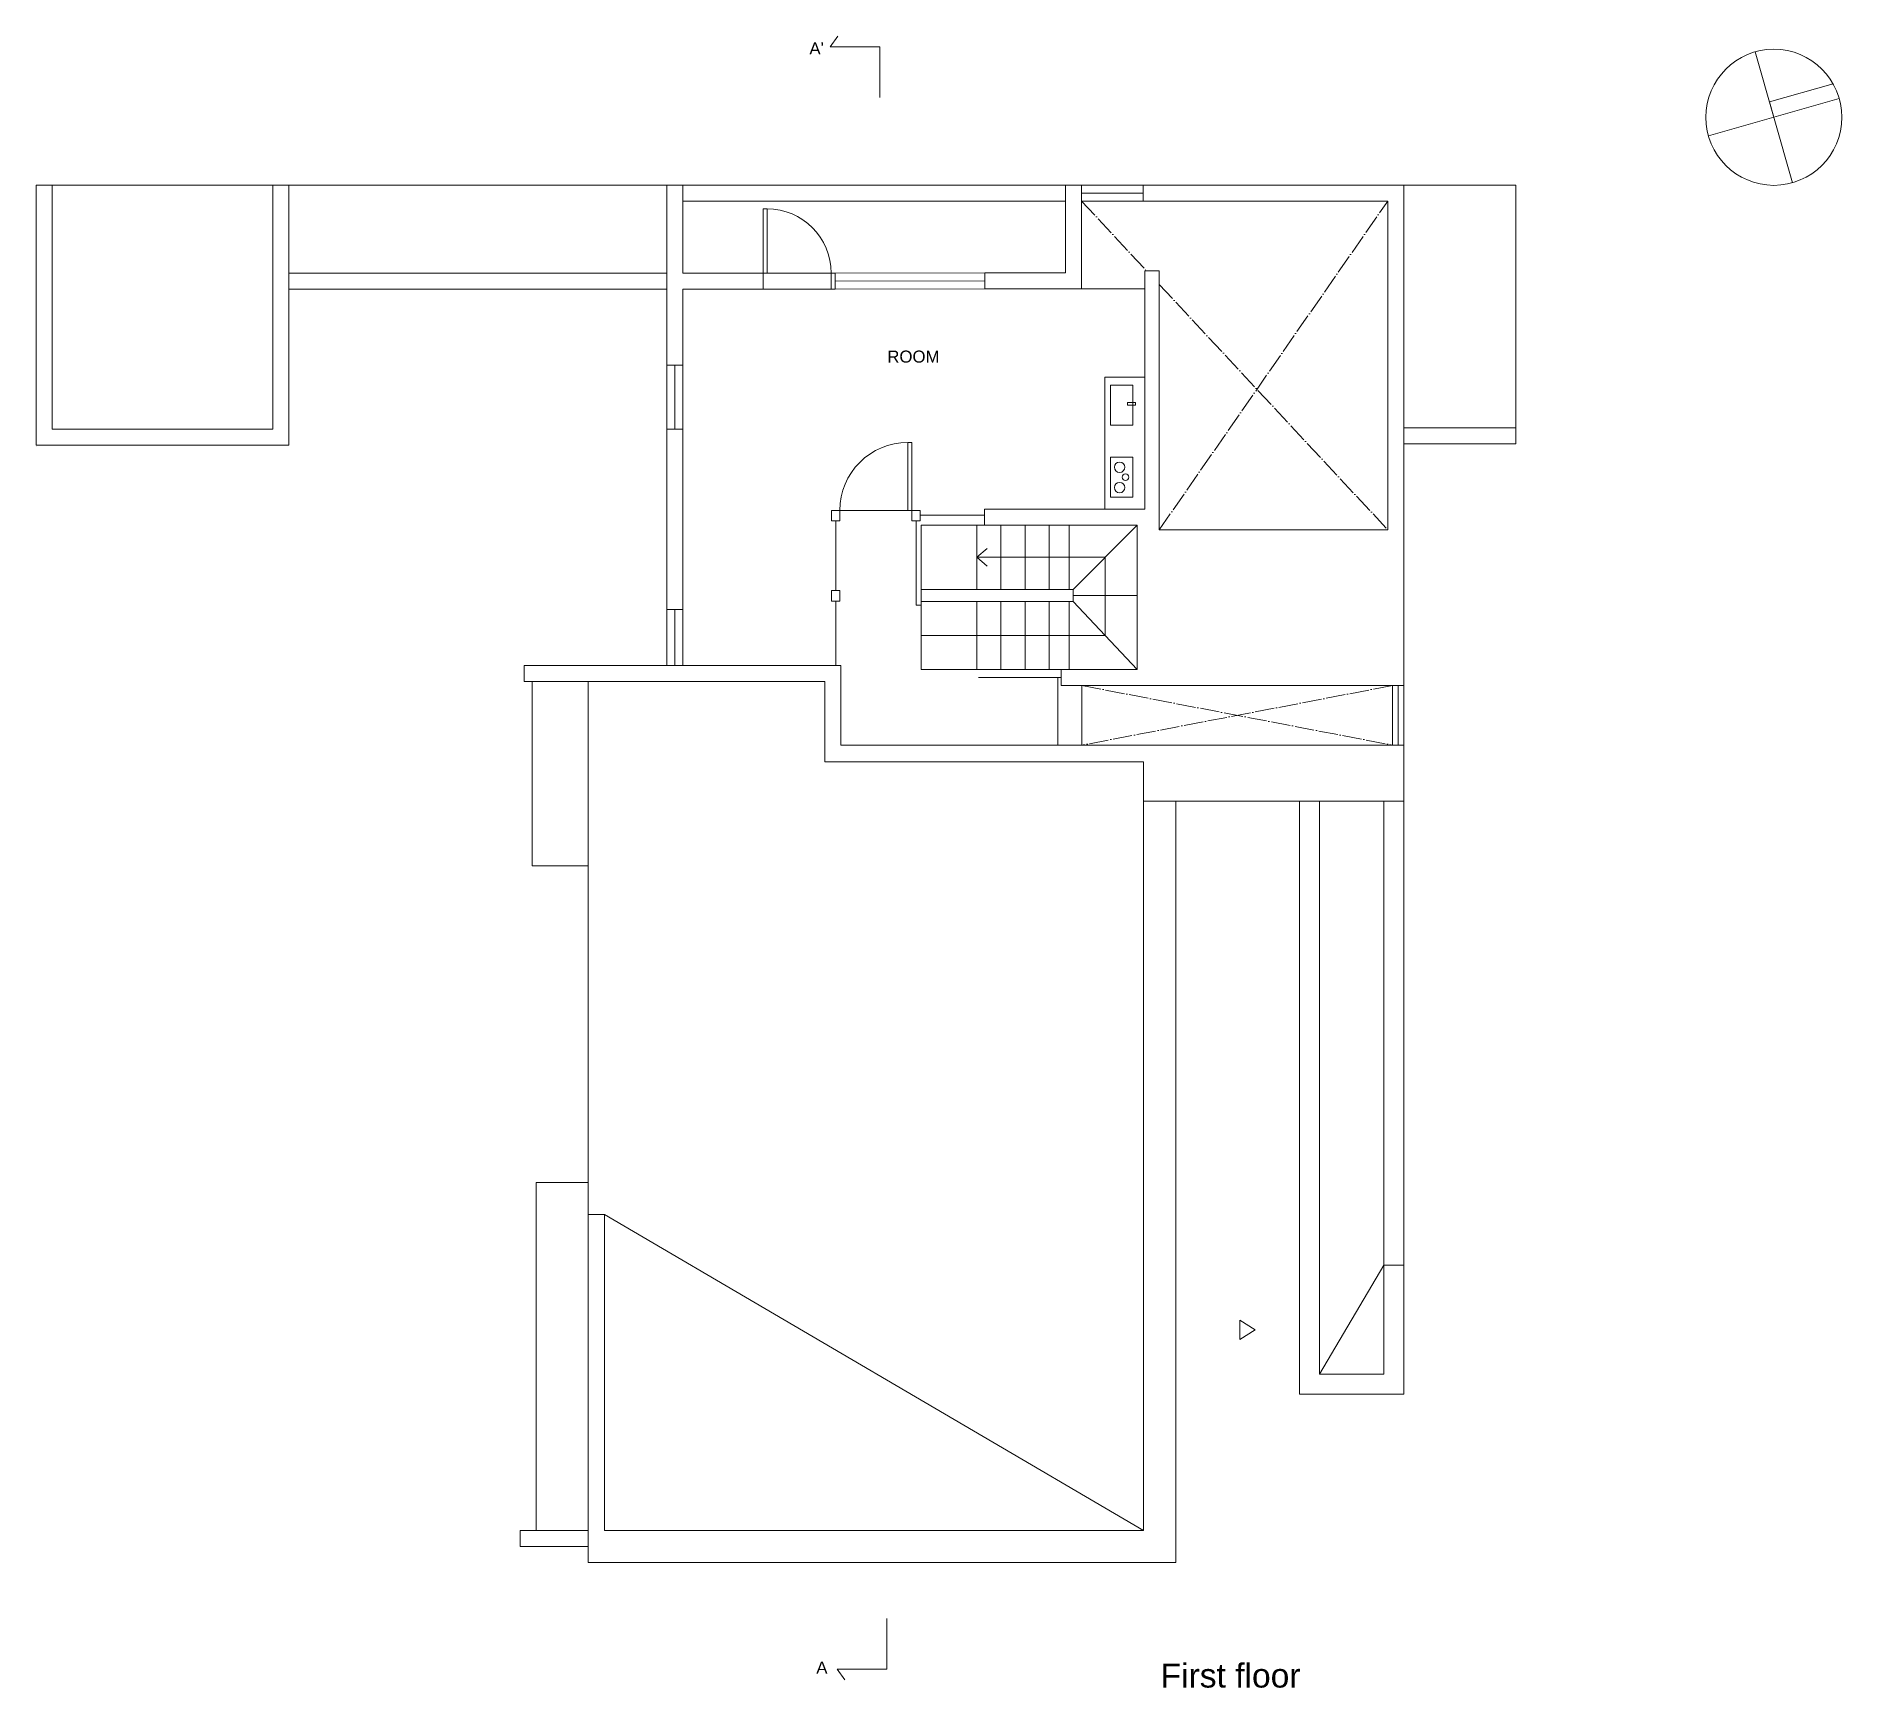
# Model space of a CAD drawing. Header units: millimetres. Extents: x 2902 to 15554, y -1771 to 10617.
# Drawn here: x 6526 to 8779, y 2747 to 4809 of the extents above; entities that cross this region are included whole.
import ezdxf

# ---------------------------------------------------------------- set-up
doc = ezdxf.new("R2010")
doc.units = ezdxf.units.MM
doc.linetypes.add('ACAD_ISO04W100', pattern=[30, 24, -3, 0, -3])
for name, color, linetype, lineweight in [('arredi', 6, 'Continuous', 9), ('finestre', 4, 'Continuous', 9), ('muri', 1, 'Continuous', 9), ('porte', 2, 'Continuous', 9), ('proiezioni', 3, 'Continuous', 9), ('testo', 8, 'Continuous', 9), ('tratteggiata', 9, 'ACAD_ISO04W100', 13)]:
    doc.layers.add(name, color=color, linetype=linetype, lineweight=lineweight)
doc.styles.get("Standard").update_dxf_attribs({"font": 'Arial.ttf'})

msp = doc.modelspace()

# ---------------------------------------------------------------- texts
at = {"layer": 'testo'}
for s, width, insert, char_height, attachment_point in [("A'", 120.187, (7490.7, 4800.8), 15, 1), ('ROOM', 120.187, (7587.9, 4416.2), 15, 1), ('A', 120.187, (7499.3, 2765.2), 15, 7), ('First floor', 261.226, (7929, 2747.4), 30, 7)]:
    msp.add_mtext_dynamic_manual_height_columns(s, width=width, gutter_width=12.5, heights=[0], dxfattribs=dict(at, insert=insert, char_height=char_height, attachment_point=attachment_point))

# ---------------------------------------------------------------- linework, layer by layer
at = {"layer": 'arredi'}
for p, q in [((7859.4, 4218.2), (7859.4, 4383.2)), ((7859.4, 4383.2), (7909.4, 4383.2)), ((7859.4, 4383.2), (7859.4, 4373.2)), ((7866.4, 4373.2), (7866.4, 4323.2)), ((7894.4, 4373.2), (7866.4, 4373.2)), ((7894.4, 4351.2), (7894.4, 4373.2)), ((7894.4, 4323.2), (7894.4, 4348.2)), ((7866.4, 4323.2), (7894.4, 4323.2))]:
    msp.add_line(p, q, dxfattribs=at)
for points in [[(7866.4, 4373.2), (7894.4, 4373.2), (7894.4, 4323.2), (7866.4, 4323.2)], [(7897.8, 4348.2), (7887.8, 4348.2), (7887.8, 4351.2), (7897.8, 4351.2)], [(7866.4, 4283.3), (7894.4, 4283.3), (7894.4, 4233.3), (7866.4, 4233.3)]]:
    msp.add_lwpolyline(points, close=True, dxfattribs=at)
for centre, radius in [((7877.9, 4270.6), 6.48), ((7885.2, 4258.3), 4.18), ((7877.9, 4245.2), 6.48)]:
    msp.add_circle(centre, radius, dxfattribs=at)
at = {"layer": 'finestre'}
for p, q in [((7516.5, 4795.2), (7526.1, 4808.6)), ((7516.5, 4795.2), (7578.8, 4795.2)), ((7578.8, 4795.2), (7578.8, 4731.9)), ((8671, 4789), (8717.6, 4625.7)), ((8688.8, 4726.6), (8768.2, 4749.2)), ((8776, 4730.6), (8612.7, 4684.1)), ((8694.3, 4707.3), (8688.8, 4726.6)), ((7830.4, 4602.7), (7830.4, 4622.7)), ((7907.4, 4622.7), (7830.4, 4622.7)), ((7907.4, 4602.7), (7907.4, 4622.7)), ((7907.4, 4602.7), (7830.4, 4602.7)), ((7522.9, 4513), (7709.8, 4513.2)), ((7522.9, 4493), (7709.8, 4493.2)), ((7312.9, 4318), (7312.9, 4398)), ((7332.9, 4398), (7332.9, 4318)), ((7312.9, 4093), (7312.9, 4023.2)), ((7332.9, 4093), (7332.9, 4023.2)), ((7587.4, 2770.8), (7587.4, 2834.1)), ((7525.2, 2770.8), (7587.4, 2770.8)), ((7525.2, 2770.8), (7534.8, 2757.4))]:
    msp.add_line(p, q, dxfattribs=at)
msp.add_circle((8694.3, 4707.3), 84.9, dxfattribs=at)
at = {"layer": 'muri'}
for p, q in [((7312.9, 4622.7), (7312.9, 4398)), ((7312.9, 4622.7), (7332.9, 4622.7)), ((7332.9, 4622.7), (7332.9, 4513)), ((7332.9, 4622.7), (7332.9, 4602.7)), ((7810.4, 4622.7), (7810.4, 4513.2)), ((7810.4, 4622.7), (7830.4, 4622.7)), ((7830.4, 4622.7), (7830.4, 4493.2)), ((7907.4, 4602.7), (7907.4, 4622.7)), ((7907.4, 4622.7), (8232.4, 4622.7)), ((8232.4, 4622.7), (8232.4, 3998.2)), ((7907.4, 4612.7), (7830.4, 4612.7)), ((8212.4, 4602.7), (7907.4, 4602.7)), ((8212.4, 4602.7), (8212.4, 4192.7)), ((7332.9, 4513), (7432.9, 4513)), ((7432.9, 4493), (7432.9, 4513)), ((7709.8, 4493.2), (7709.8, 4513.2)), ((7709.8, 4513.2), (7810.4, 4513.2)), ((7927.4, 4515.7), (7909.4, 4515.7)), ((7909.4, 4515.7), (7909.4, 4218.2)), ((7927.4, 4192.7), (7927.4, 4515.7)), ((7312.9, 4493), (7312.9, 4398)), ((7332.9, 4493), (7432.9, 4493)), ((7332.9, 4493), (7332.9, 4398)), ((7709.8, 4503.2), (7522.9, 4503)), ((7830.4, 4493.2), (7709.8, 4493.2)), ((7830.4, 4493.2), (7909.4, 4493.2)), ((7312.9, 4463), (7312.9, 4445)), ((7312.9, 4398), (7332.9, 4398)), ((7322.9, 4398), (7322.9, 4318)), ((7332.9, 4318), (7312.9, 4318)), ((7312.9, 4318), (7312.9, 4093)), ((7332.9, 4093), (7332.9, 4318)), ((7909.4, 4218.2), (7709.1, 4218.2)), ((7709.1, 4218.2), (7709.1, 4198.2)), ((7709.1, 4198.2), (7899.8, 4198.2)), ((7899.8, 4198.2), (7899.8, 4018.2)), ((8212.4, 4192.7), (7927.4, 4192.7)), ((7819.8, 4118.2), (7630, 4118.2)), ((7630, 4103.2), (7630, 4118.2)), ((7819.8, 4103.2), (7630, 4103.2)), ((7819.8, 4103.2), (7819.8, 4118.2)), ((7312.9, 4093), (7332.9, 4093)), ((7322.9, 4093), (7322.9, 4023.2)), ((7529.8, 4023.2), (7134.8, 4023.2)), ((7134.8, 4023.2), (7134.8, 4003.2)), ((7529.8, 3923.8), (7529.8, 4023.2)), ((7899.8, 4018.2), (7804.8, 4018.2)), ((7804.8, 4018.2), (7804.8, 3998.2)), ((7509.8, 4003.2), (7134.8, 4003.2)), ((7509.8, 4003.2), (7509.8, 3903.2)), ((7804.8, 3998.2), (8232.4, 3998.2)), ((8232.4, 3923.8), (7529.8, 3923.8)), ((8232.4, 3923.8), (8232.4, 3853.8)), ((7509.8, 3903.2), (7907.8, 3903.2)), ((7907.8, 3903.2), (7907.8, 3853.8)), ((7907.8, 3853.8), (8232.4, 3853.8))]:
    msp.add_line(p, q, dxfattribs=at)
at = {"layer": 'porte'}
for p, q in [((7432.9, 4513), (7432.9, 4593)), ((7432.9, 4593), (7437.9, 4593)), ((7437.9, 4593), (7437.9, 4513)), ((7618.6, 4301.6), (7613.6, 4301.6)), ((7613.6, 4301.6), (7613.6, 4216.6)), ((7618.6, 4216.6), (7618.6, 4301.6))]:
    msp.add_line(p, q, dxfattribs=at)
for centre, radius, start, end in [((7437.9, 4513), 80, 0, 90), ((7613.6, 4216.6), 85, 90, 180)]:
    msp.add_arc(centre, radius, start, end, dxfattribs=at)
at = {"layer": 'proiezioni'}
for p, q in [((6545.7, 4622.7), (6545.7, 4318)), ((6820.9, 4318), (6820.9, 4622.7)), ((6840.9, 4298), (6840.9, 4622.7)), ((7332.9, 4622.7), (7810.4, 4622.7)), ((8232.4, 4622.7), (8372.4, 4622.7)), ((8372.4, 4622.7), (8372.4, 4299.7)), ((7332.9, 4602.7), (7810.4, 4602.7)), ((6840.9, 4513), (7065.9, 4513)), ((6840.9, 4513), (7312.9, 4513)), ((7437.9, 4513), (7432.9, 4513)), ((7437.9, 4513), (7522.9, 4513)), ((7517.9, 4513), (7517.9, 4493)), ((7522.9, 4513), (7522.9, 4493)), ((6840.9, 4493), (7065.9, 4493)), ((6840.9, 4493), (7312.9, 4493)), ((7432.9, 4493), (7522.9, 4493)), ((6820.9, 4318), (6545.7, 4318)), ((8372.4, 4319.7), (8232.4, 4319.7)), ((6555.7, 4298), (6525.7, 4298)), ((6525.7, 4298), (6840.9, 4298)), ((8372.4, 4299.7), (8232.4, 4299.7)), ((7528.6, 4216.6), (7613.6, 4216.6)), ((7613.6, 4216.6), (7618.6, 4216.6)), ((7523.5, 4203.6), (7523.5, 4116.6)), ((7623.8, 4203.6), (7623.8, 4098.6)), ((7709.1, 4210.7), (7629, 4210.7)), ((7684.8, 4198.2), (7630, 4198.2)), ((7630, 4198.2), (7630, 4118.2)), ((7709.1, 4198.2), (7684.8, 4198.2)), ((7699.8, 4198.2), (7699.8, 4118.2)), ((7729.8, 4198.2), (7729.8, 4118.2)), ((7759.8, 4198.2), (7759.8, 4118.2)), ((7789.8, 4198.2), (7789.8, 4118.2)), ((7814.8, 4198.2), (7814.8, 4118.2)), ((7819.8, 4118.2), (7899.8, 4198.2)), ((7699.8, 4158.2), (7712.4, 4169.3)), ((7699.8, 4158.2), (7859.8, 4158.2)), ((7699.8, 4158.2), (7712.4, 4147.2)), ((7859.8, 4158.2), (7859.8, 4060.7)), ((7523.5, 4103.6), (7523.5, 4023.2)), ((7630, 4098.6), (7630, 4103.2)), ((7699.8, 4103.2), (7699.8, 4018.2)), ((7729.8, 4103.2), (7729.8, 4018.2)), ((7759.8, 4103.2), (7759.8, 4018.2)), ((7789.8, 4103.2), (7789.8, 4018.2)), ((7814.8, 4103.2), (7814.8, 4018.2)), ((7819.8, 4110.7), (7899.8, 4110.7)), ((7819.8, 4103.2), (7899.8, 4018.2)), ((7623.8, 4098.6), (7630, 4098.6)), ((7630, 4098.6), (7630, 4018.2)), ((7859.8, 4060.7), (7630, 4060.7)), ((7804.8, 4018.2), (7630, 4018.2)), ((7144.8, 4003.2), (7144.8, 3773.2)), ((7214.8, 4003.2), (7214.8, 3378.2)), ((7804.8, 4008.2), (7701.9, 4008.2)), ((7800.8, 4008.2), (7800.8, 3923.8)), ((7830.8, 3998.2), (7830.8, 3923.8)), ((8218.4, 3998.2), (8218.4, 3923.8)), ((8225.4, 3998.2), (8225.4, 3923.8)), ((8232.4, 3998.2), (8232.4, 3923.8)), ((7907.8, 3853.8), (7907.8, 2943.8)), ((7947.8, 3853.8), (7947.8, 2903.8)), ((8102.4, 3113.8), (8102.4, 3853.8)), ((8127.4, 3138.8), (8127.4, 3853.8)), ((8207.4, 3853.8), (8207.4, 3138.8)), ((8232.4, 3853.8), (8232.4, 3113.8)), ((7144.8, 3773.2), (7214.8, 3773.2)), ((7214.8, 3378.2), (7149.8, 3378.2)), ((7149.8, 3378.2), (7149.8, 2943.8)), ((7214.8, 3378.2), (7214.8, 2903.8)), ((7234.8, 3338.2), (7214.8, 3338.2)), ((7234.8, 3338.2), (7234.8, 2943.8)), ((7234.8, 3338.2), (7907.8, 2943.8)), ((8207.4, 3274.9), (8127.4, 3138.8)), ((8232.4, 3274.9), (8207.4, 3274.9)), ((8028, 3206.2), (8028, 3182.2)), ((8047.2, 3194.2), (8028, 3206.2)), ((8028, 3182.2), (8047.2, 3194.2)), ((8207.4, 3138.8), (8127.4, 3138.8)), ((8232.4, 3113.8), (8102.4, 3113.8)), ((7129.8, 2943.8), (7129.8, 2923.8)), ((7214.8, 2943.8), (7129.8, 2943.8)), ((7907.8, 2943.8), (7234.8, 2943.8)), ((7129.8, 2923.8), (7214.8, 2923.8)), ((7129.8, 2923.8), (7214.8, 2923.8)), ((7214.8, 2903.8), (7947.8, 2903.8))]:
    msp.add_line(p, q, dxfattribs=at)
msp.add_lwpolyline([(6525.7, 4298), (6525.7, 4622.7), (7312.9, 4622.7)], dxfattribs=at)
for points in [[(6525.7, 4296.3), (6525.7, 4296.3), (6525.7, 4296.3)], [(7528.6, 4216.6), (7518.3, 4216.6), (7518.3, 4203.6), (7528.6, 4203.6)], [(7629, 4216.6), (7618.6, 4216.6), (7618.6, 4203.6), (7629, 4203.6)], [(7528.6, 4116.6), (7518.3, 4116.6), (7518.3, 4103.6), (7528.6, 4103.6)]]:
    msp.add_lwpolyline(points, close=True, dxfattribs=at)
at = {"layer": 'tratteggiata'}
for p, q in [((7830.4, 4602.7), (7911.4, 4515.7)), ((7927.4, 4192.7), (8212.4, 4602.7)), ((7927.4, 4498.6), (8212.4, 4192.7)), ((7830.8, 3998.2), (8218.4, 3923.8)), ((8218.4, 3998.2), (7830.8, 3923.8))]:
    msp.add_line(p, q, dxfattribs=at)

msp.set_redraw_order([(e.dxf.handle, doc.entitydb.next_handle()) for e in msp.query("TEXT MTEXT ATTDEF DIMENSION ARC_DIMENSION")])  # texts and dimensions are drawn at this point

doc.saveas('drawing.dxf')
